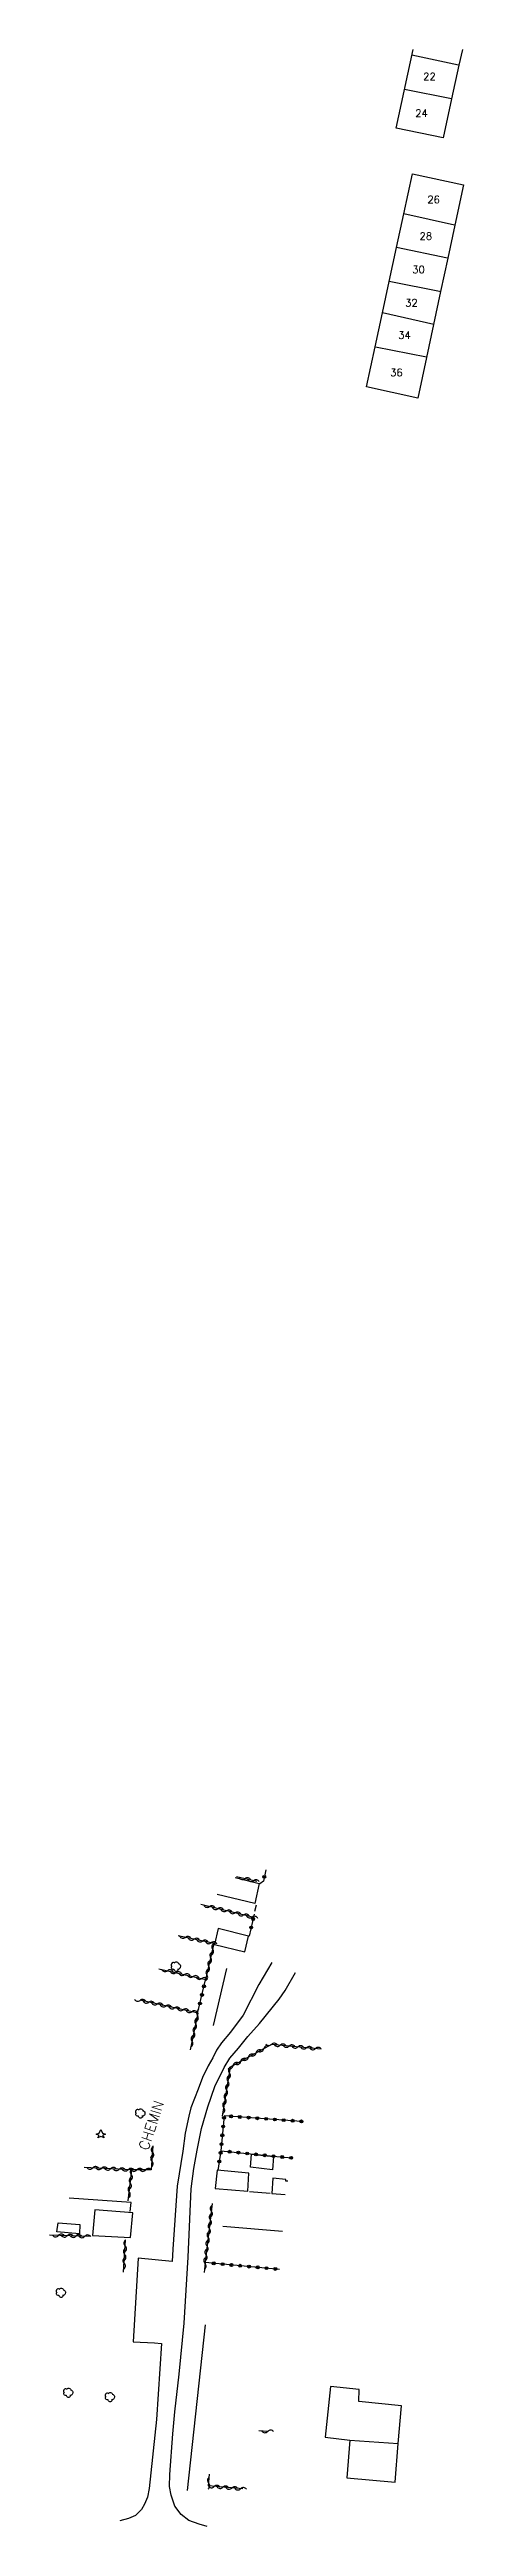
# Model space of a CAD drawing. Header units: millimetres. Extents: x 113146 to 114000, y 125000 to 125994.
# Drawn here: x 113451.9 to 113522.4, y 125328.1 to 125750 of the extents above; entities that cross this region are included whole.
import ezdxf
from ezdxf.enums import TextEntityAlignment as Align

# ---------------------------------------------------------------- set-up
doc = ezdxf.new("R2010")
doc.units = ezdxf.units.MM
doc.layers.get('0').update_dxf_attribs({"linetype": 'CONTINUOUS'})
for name, color, linetype in [('W0008', 7, 'CONTINUOUS'), ('W0071', 7, 'CONTINUOUS'), ('W0100', 7, 'CONTINUOUS'), ('W0101', 7, 'CONTINUOUS'), ('W0104', 1, 'CONTINUOUS'), ('W0300', 7, 'CONTINUOUS'), ('W0303', 7, 'CONTINUOUS'), ('W0310', 3, 'CONTINUOUS'), ('W0323', 7, 'CONTINUOUS'), ('W0330', 7, 'CONTINUOUS'), ('W0989', 7, 'CONTINUOUS'), ('W0991', 7, 'CONTINUOUS'), ('W1102', 7, 'CONTINUOUS')]:
    doc.layers.add(name, color=color, linetype=linetype)
doc.styles.get("Standard").update_dxf_attribs({"font": 'romans.shx', "width": 0.85})

msp = doc.modelspace()

# ---------------------------------------------------------------- texts
at = {"layer": 'W0989'}
msp.add_text('CHEMIN', height=1.75, rotation=71.7634, dxfattribs=at).set_placement((113468.68, 125392.05))
at = {"layer": 'W0991'}
for s, p in [('22', (113516.58, 125745.42)), ('24', (113515.23, 125739.15)), ('26', (113517.28, 125724.45)), ('28', (113515.95, 125718.24)), ('30', (113514.72, 125712.52)), ('32', (113513.5, 125706.84)), ('34', (113512.32, 125701.36)), ('36', (113510.95, 125694.98))]:
    msp.add_text(s, height=1.25, dxfattribs=at).set_placement(p, align=Align.MIDDLE_CENTER)

# ---------------------------------------------------------------- blocks, each defined once
blk = doc.blocks.new('T303')
for p, q in [((-0.77, 0), (-0.28, 0.21)), ((-0.28, -0.21), (-0.77, 0)), ((-0.28, 0.21), (0, 0.83)), ((0, 0.83), (0.28, 0.21)), ((0.28, 0.21), (0.83, 0)), ((0.83, 0), (0.28, -0.21)), ((-0.49, -0.63), (-0.28, -0.21)), ((0, -0.35), (-0.49, -0.63)), ((0.56, -0.63), (0, -0.35)), ((0.28, -0.21), (0.56, -0.63))]:
    blk.add_line(p, q)
blk = doc.blocks.new('T300')
for p, q in [((-0.8, 0.51), (-0.86, 0.34)), ((-0.86, 0.34), (-0.86, 0.17)), ((-0.86, 0.17), (-0.74, 0.06)), ((-0.69, 0.63), (-0.8, 0.51)), ((-0.8, -0.06), (-0.74, 0.06)), ((-0.74, 0.06), (-0.69, 0.11)), ((-0.57, 0.69), (-0.69, 0.63)), ((-0.46, 0.69), (-0.57, 0.69)), ((-0.29, 0.63), (-0.46, 0.69)), ((-0.29, 0.63), (-0.17, 0.74)), ((-0.23, 0.57), (-0.29, 0.63)), ((-0.17, 0.74), (-0.06, 0.8)), ((-0.06, 0.8), (0.06, 0.8)), ((0.06, 0.8), (0.23, 0.74)), ((0.23, 0.74), (0.34, 0.63)), ((0.34, 0.63), (0.4, 0.51)), ((0.46, 0.46), (0.34, 0.46)), ((0.4, 0.51), (0.4, 0.46)), ((0.57, 0.4), (0.46, 0.46)), ((0.57, 0.4), (0.69, 0.29)), ((0.69, 0.29), (0.74, 0.17)), ((0.74, 0.06), (0.69, -0.17)), ((0.74, 0.17), (0.74, 0.06)), ((-0.8, -0.17), (-0.8, -0.06)), ((-0.8, -0.23), (-0.8, -0.17)), ((-0.74, -0.34), (-0.8, -0.23)), ((-0.69, -0.4), (-0.74, -0.34)), ((-0.51, -0.46), (-0.69, -0.4)), ((-0.4, -0.46), (-0.51, -0.46)), ((-0.4, -0.46), (-0.34, -0.46)), ((-0.34, -0.46), (-0.34, -0.4)), ((-0.34, -0.51), (-0.34, -0.46)), ((-0.29, -0.63), (-0.34, -0.51)), ((-0.17, -0.74), (-0.29, -0.63)), ((-0.06, -0.8), (-0.17, -0.74)), ((0.06, -0.8), (-0.06, -0.8)), ((0.17, -0.74), (0.06, -0.8)), ((0.23, -0.69), (0.17, -0.74)), ((0.29, -0.46), (0.23, -0.46)), ((0.29, -0.63), (0.23, -0.69)), ((0.46, -0.4), (0.29, -0.46)), ((0.34, -0.51), (0.29, -0.63)), ((0.34, -0.51), (0.34, -0.46)), ((0.57, -0.34), (0.46, -0.4)), ((0.63, -0.29), (0.57, -0.34)), ((0.69, -0.17), (0.63, -0.29))]:
    blk.add_line(p, q)
blk = doc.blocks.new('t323o')
at = {"color": 0, "linetype": 'Continuous'}
for radius in [0.25, 0.15]:
    blk.add_circle((0, 0), radius, dxfattribs=at)
blk = doc.blocks.new('t310o')
at = {"color": 0, "linetype": 'Continuous'}
for centre, start, end in [((-0.5, 0.38), 216.8699, 323.1304), ((0.5, -0.37), 36.8699, 143.1303)]:
    blk.add_arc(centre, 0.625, start, end, dxfattribs=at)

# ---------------------------------------------------------------- linework, layer by layer
at = {"layer": 'W0008'}
msp.add_lwpolyline([(113465.64, 125381.78), (113465.83, 125383.31), (113455.26, 125384.07)], dxfattribs=at)
at = {"layer": 'W0071'}
for points in [[(113489.73, 125424.19), (113487.54, 125420.44), (113484.86, 125415.24), (113482.71, 125412.31), (113481.17, 125410.53), (113480.35, 125409.24), (113479.68, 125407.94), (113478.9, 125406.57), (113477.92, 125404.63), (113477.2, 125402.62), (113475.97, 125399.41), (113475.62, 125398.02), (113475.01, 125395.15), (113474.61, 125392.05), (113473.61, 125386.1), (113472.92, 125375.37), (113472.79, 125373.27), (113467.01, 125373.81), (113466.13, 125359.6), (113469.76, 125359.42), (113470.98, 125359.29), (113470.12, 125346.38), (113468.87, 125334.62), (113468.59, 125333.1), (113468.07, 125331.95), (113467.55, 125331.02), (113466.52, 125330.02), (113465.36, 125329.49), (113463.9, 125329.09)], [(113478.72, 125328.14), (113477.38, 125328.52), (113475.63, 125329.16), (113474.3, 125330.15), (113473.22, 125331.6), (113472.6, 125333.44), (113472.32, 125334.95), (113472.41, 125336.98), (113472.92, 125343.9), (113473.23, 125347.65), (113473.96, 125354.07), (113474.84, 125362.75), (113475.48, 125374.01), (113476.01, 125385.65), (113476.5, 125389.12), (113477.04, 125392.23), (113477.75, 125395.91), (113478.88, 125399.59), (113480.03, 125403.08), (113481.61, 125406.3), (113482.58, 125407.87), (113484.07, 125409.6), (113485.69, 125411.58), (113487.63, 125413.81), (113490.97, 125417.92), (113492.01, 125419.41), (113493.8, 125422.48)]]:
    msp.add_lwpolyline(points, dxfattribs=at)
at = {"layer": 'W0100'}
msp.add_lwpolyline([(113503.03, 125342.85), (113502.52, 125336.43), (113510.71, 125335.67), (113511.26, 125342.28), (113511.79, 125348.71), (113504.53, 125349.42), (113504.63, 125351.47), (113499.74, 125351.96), (113498.84, 125343.34)], close=True, dxfattribs=at)
at = {"layer": 'W0101'}
for points in [[(113510.89, 125736.61), (113513.79, 125750)], [(113522.19, 125750), (113521.59, 125747.36)], [(113521.59, 125747.36), (113520.35, 125741.62)], [(113520.35, 125741.62), (113518.92, 125734.94), (113510.89, 125736.61)], [(113512.21, 125722), (113513.69, 125728.83), (113522.35, 125726.93), (113520.89, 125720.07)], [(113510.98, 125716.28), (113512.21, 125722)], [(113520.89, 125720.07), (113519.69, 125714.48)], [(113509.73, 125710.5), (113510.98, 125716.28)], [(113519.69, 125714.48), (113518.47, 125708.77)], [(113508.57, 125705.16), (113509.73, 125710.5)], [(113518.47, 125708.77), (113517.28, 125703.18)], [(113507.31, 125699.34), (113508.57, 125705.16)], [(113517.28, 125703.18), (113516.07, 125697.55)], [(113505.84, 125692.53), (113507.31, 125699.34)], [(113516.07, 125697.55), (113514.59, 125690.62), (113505.84, 125692.53)]]:
    msp.add_lwpolyline(points, dxfattribs=at)
at = {"layer": 'W0104'}
for points in [[(113483.49, 125438.66), (113487.59, 125437.67), (113486.85, 125434.24), (113480.46, 125435.79)], [(113489.9, 125387.48), (113489.73, 125384.82), (113492.01, 125384.65)], [(113492.46, 125386.94), (113492.12, 125386.97), (113492.12, 125387.24), (113489.9, 125387.48)]]:
    msp.add_lwpolyline(points, dxfattribs=at)
for points in [[(113480.64, 125429.96), (113479.99, 125427.24), (113485.18, 125426), (113485.76, 125428.69), (113480.64, 125429.96)], [(113486.13, 125389.34), (113486.31, 125391.57), (113490.02, 125391.13), (113489.85, 125388.88), (113486.13, 125389.34)], [(113480.46, 125388.8), (113480.11, 125385.72), (113485.67, 125385.27), (113485.84, 125388.33)], [(113459.62, 125382.06), (113459.24, 125377.72), (113465.69, 125377.34), (113466.07, 125381.58)], [(113453.38, 125379.86), (113457.07, 125379.57), (113456.99, 125377.98), (113453.14, 125378.29), (113453.38, 125379.86)]]:
    msp.add_lwpolyline(points, close=True, dxfattribs=at)
at = {"layer": 'W0300'}
for points in [[(113482.01, 125423.19), (113479.77, 125413.47)], [(113475.39, 125334.26), (113478.44, 125362.45)]]:
    msp.add_lwpolyline(points, dxfattribs=at)
at = {"layer": 'W0310'}
for points in [[(113487.19, 125438.01), (113483.72, 125438.8)], [(113486.43, 125431.93), (113477.66, 125434.07)], [(113487.07, 125433.94), (113486.79, 125432.88)], [(113470.51, 125423.12), (113478.51, 125421.31), (113479.91, 125427.45), (113473.82, 125428.72)], [(113475.88, 125409.31), (113475.88, 125409.31), (113477.19, 125415.58), (113467.32, 125417.75)], [(113498.12, 125409.45), (113489.69, 125410.25), (113482.67, 125406.36), (113481.31, 125398)], [(113469.51, 125392.94), (113469.23, 125388.87)], [(113469.23, 125388.87), (113465.93, 125388.87), (113457.8, 125389.3)], [(113465.3, 125383.61), (113465.93, 125388.87)], [(113479.61, 125383.12), (113478.38, 125373.08), (113478.21, 125371.41)], [(113458.87, 125377.53), (113451.92, 125377.76)], [(113464.53, 125371.45), (113464.85, 125376.93)], [(113489.06, 125344.33), (113487.55, 125344.42)], [(113484.79, 125334.53), (113478.95, 125335.03), (113479.15, 125337.03)]]:
    msp.add_lwpolyline(points, dxfattribs=at)
at = {"layer": 'W0323'}
for points in [[(113488.7, 125439.96), (113488.31, 125438.04), (113487.71, 125437.6)], [(113486.76, 125432.43), (113485.89, 125428.68)], [(113477.17, 125415.75), (113478.46, 125421.21)], [(113494.79, 125397.12), (113481.64, 125398.07), (113481.07, 125392.12), (113480.58, 125388.79)], [(113481.07, 125392.12), (113491.74, 125391.04), (113493.31, 125390.9)], [(113491.08, 125371.93), (113478.38, 125373.08)]]:
    msp.add_lwpolyline(points, dxfattribs=at)
at = {"layer": 'W0330'}
for points in [[(113489.48, 125384.82), (113485.96, 125385.14)], [(113491.55, 125378.39), (113481.4, 125379.2)]]:
    msp.add_lwpolyline(points, dxfattribs=at)
at = {"layer": 'W1102'}
for points in [[(113521.54, 125747.35), (113513.59, 125749.06)], [(113520.32, 125741.63), (113512.32, 125743.2)], [(113520.86, 125720.06), (113512.22, 125722)], [(113519.66, 125714.49), (113510.98, 125716.28)], [(113518.54, 125708.75), (113509.74, 125710.5)], [(113517.29, 125703.18), (113508.57, 125705.16)], [(113516.06, 125697.58), (113507.37, 125699.33)], [(113503.03, 125342.85), (113511.26, 125342.28)]]:
    msp.add_lwpolyline(points, dxfattribs=at)

# ---------------------------------------------------------------- block references
at = {"layer": 'W0300'}
for p in [(113473.46, 125423.48), (113467.42, 125398.46), (113453.88, 125367.93), (113455.15, 125350.88), (113462.24, 125350.15)]:
    msp.add_blockref('T300', p, dxfattribs=at)
at = {"layer": 'W0303'}
msp.add_blockref('T303', (113460.63, 125394.93), dxfattribs=at)
at = {"layer": 'W0310'}
for p, rotation in [((113485.18, 125438.47), 167.220783248806), ((113486.64, 125438.13), 167.220783248806), ((113479.12, 125433.72), 166.2478432981069), ((113480.58, 125433.36), 166.2478432981069), ((113482.04, 125433), 166.2478432981069), ((113483.49, 125432.65), 166.2478432981069), ((113484.95, 125432.29), 166.2478432981069), ((113475.03, 125428.47), 168.1653984013763), ((113476.5, 125428.16), 168.1653984013763), ((113486.41, 125431.93), 166.2478432981069), ((113477.96, 125427.85), 168.1653984013763), ((113479.43, 125427.55), 168.1653984013763), ((113479.02, 125423.54), 77.15136113898629), ((113479.36, 125425), 77.15136113898629), ((113479.69, 125426.46), 77.15136113898629), ((113471.97, 125422.79), 347.219979673335), ((113473.43, 125422.46), 347.219979673335), ((113474.89, 125422.13), 347.219979673335), ((113476.36, 125421.8), 347.219979673335), ((113477.82, 125421.46), 347.219979673335), ((113478.69, 125422.08), 77.15136113898629), ((113467.33, 125417.75), 167.6017781971528), ((113468.8, 125417.43), 167.6017781971528), ((113470.26, 125417.11), 167.6017781971528), ((113471.73, 125416.78), 167.6017781971528), ((113473.19, 125416.46), 167.6017781971528), ((113474.66, 125416.14), 167.6017781971528), ((113476.12, 125415.82), 167.6017781971528), ((113477.1, 125415.18), 78.19033204379721), ((113476.18, 125410.78), 78.19033204379721), ((113476.49, 125412.25), 78.19033204379721), ((113476.8, 125413.72), 78.19033204379721), ((113483.14, 125406.62), 209.0226852218442), ((113484.45, 125407.34), 209.0226852218442), ((113485.76, 125408.07), 209.0226852218442), ((113487.07, 125408.8), 209.0226852218442), ((113488.39, 125409.53), 209.0226852218442), ((113489.7, 125410.25), 174.5704889568681), ((113491.19, 125410.1), 174.5704889568681), ((113492.69, 125409.96), 174.5704889568681), ((113494.18, 125409.82), 174.5704889568681), ((113495.67, 125409.68), 174.5704889568681), ((113497.17, 125409.54), 174.5704889568681), ((113482.04, 125402.44), 260.7501594671263), ((113482.28, 125403.92), 260.7501594671263), ((113482.52, 125405.4), 260.7501594671263), ((113481.55, 125399.48), 260.7501594671263), ((113481.8, 125400.96), 260.7501594671263), ((113469.33, 125390.37), 266.0606171492169), ((113469.44, 125391.86), 266.0606171492169), ((113459.29, 125389.22), 176.992673379441), ((113460.79, 125389.14), 176.992673379441), ((113462.29, 125389.06), 176.992673379441), ((113463.79, 125388.98), 176.992673379441), ((113465.28, 125388.91), 176.992673379441), ((113465.48, 125385.1), 83.14992617608839), ((113465.66, 125386.59), 83.14992617608839), ((113465.84, 125388.08), 83.14992617608839), ((113466.78, 125388.87), 179.9999999994941), ((113468.28, 125388.87), 179.9999999994941), ((113479.45, 125381.83), 263.0231260644153), ((113453.42, 125377.71), 178.0579942907991), ((113454.92, 125377.66), 178.0579942907991), ((113456.42, 125377.61), 178.0579942907991), ((113457.92, 125377.56), 178.0579942907991), ((113478.91, 125377.37), 263.0231260644153), ((113479.09, 125378.86), 263.0231260644153), ((113479.27, 125380.35), 263.0231260644153), ((113464.62, 125372.95), 86.58263375574722), ((113464.71, 125374.45), 86.58263375574722), ((113464.8, 125375.95), 86.58263375574722), ((113478.36, 125372.9), 264.2766734985633), ((113478.54, 125374.39), 263.0231260644153), ((113478.72, 125375.88), 263.0231260644153), ((113489.05, 125344.33), 176.4780357752973), ((113479, 125335.53), 84.36891723463421), ((113479.94, 125334.94), 175.1297232582581), ((113481.43, 125334.82), 175.1297232582581), ((113482.93, 125334.69), 175.1297232582581), ((113484.42, 125334.56), 175.1297232582581)]:
    msp.add_blockref('t310o', p, dxfattribs=dict(at, rotation=rotation))
at = {"layer": 'W0323'}
for p, rotation in [((113488.46, 125438.78), 258.5227069329902), ((113486.23, 125430.14), 256.9084436695135), ((113486.57, 125431.6), 256.9084436695135), ((113478.2, 125420.13), 76.76883707525981), ((113477.52, 125417.21), 76.76883707525981), ((113477.86, 125418.67), 76.76883707525981), ((113481.32, 125394.75), 264.5601220916568), ((113481.46, 125396.24), 264.5601220916568), ((113481.61, 125397.73), 264.5601220916568), ((113482.8, 125397.99), 175.8873514242682), ((113484.29, 125397.88), 175.8873514242682), ((113485.79, 125397.77), 175.8873514242682), ((113487.29, 125397.66), 175.8873514242682), ((113488.78, 125397.56), 175.8873514242682), ((113490.28, 125397.45), 175.8873514242682), ((113491.77, 125397.34), 175.8873514242682), ((113493.27, 125397.23), 175.8873514242682), ((113494.77, 125397.13), 175.8873514242682), ((113480.8, 125390.28), 261.6092885860805), ((113481.02, 125391.76), 261.6092885860805), ((113481.18, 125393.25), 264.5601220916568), ((113482.56, 125391.96), 354.2133677384019), ((113484.06, 125391.81), 354.2133677384019), ((113485.55, 125391.66), 354.2133677384019), ((113487.04, 125391.51), 354.2133677384019), ((113488.53, 125391.36), 354.2133677384019), ((113490.03, 125391.21), 354.2133677384019), ((113491.52, 125391.06), 354.2133677384019), ((113493.01, 125390.92), 354.9106806615953), ((113479.87, 125372.95), 174.8032494067818), ((113481.37, 125372.81), 174.8032494067818), ((113482.86, 125372.67), 174.8032494067818), ((113484.36, 125372.54), 174.8032494067818), ((113485.85, 125372.4), 174.8032494067818), ((113487.34, 125372.27), 174.8032494067818), ((113488.84, 125372.13), 174.8032494067818), ((113490.33, 125372), 174.8032494067818)]:
    msp.add_blockref('t323o', p, dxfattribs=dict(at, rotation=rotation))

msp.set_redraw_order([(e.dxf.handle, doc.entitydb.next_handle()) for e in msp.query("TEXT MTEXT ATTDEF DIMENSION ARC_DIMENSION")])  # texts and dimensions are drawn at this point

doc.saveas('drawing.dxf')
